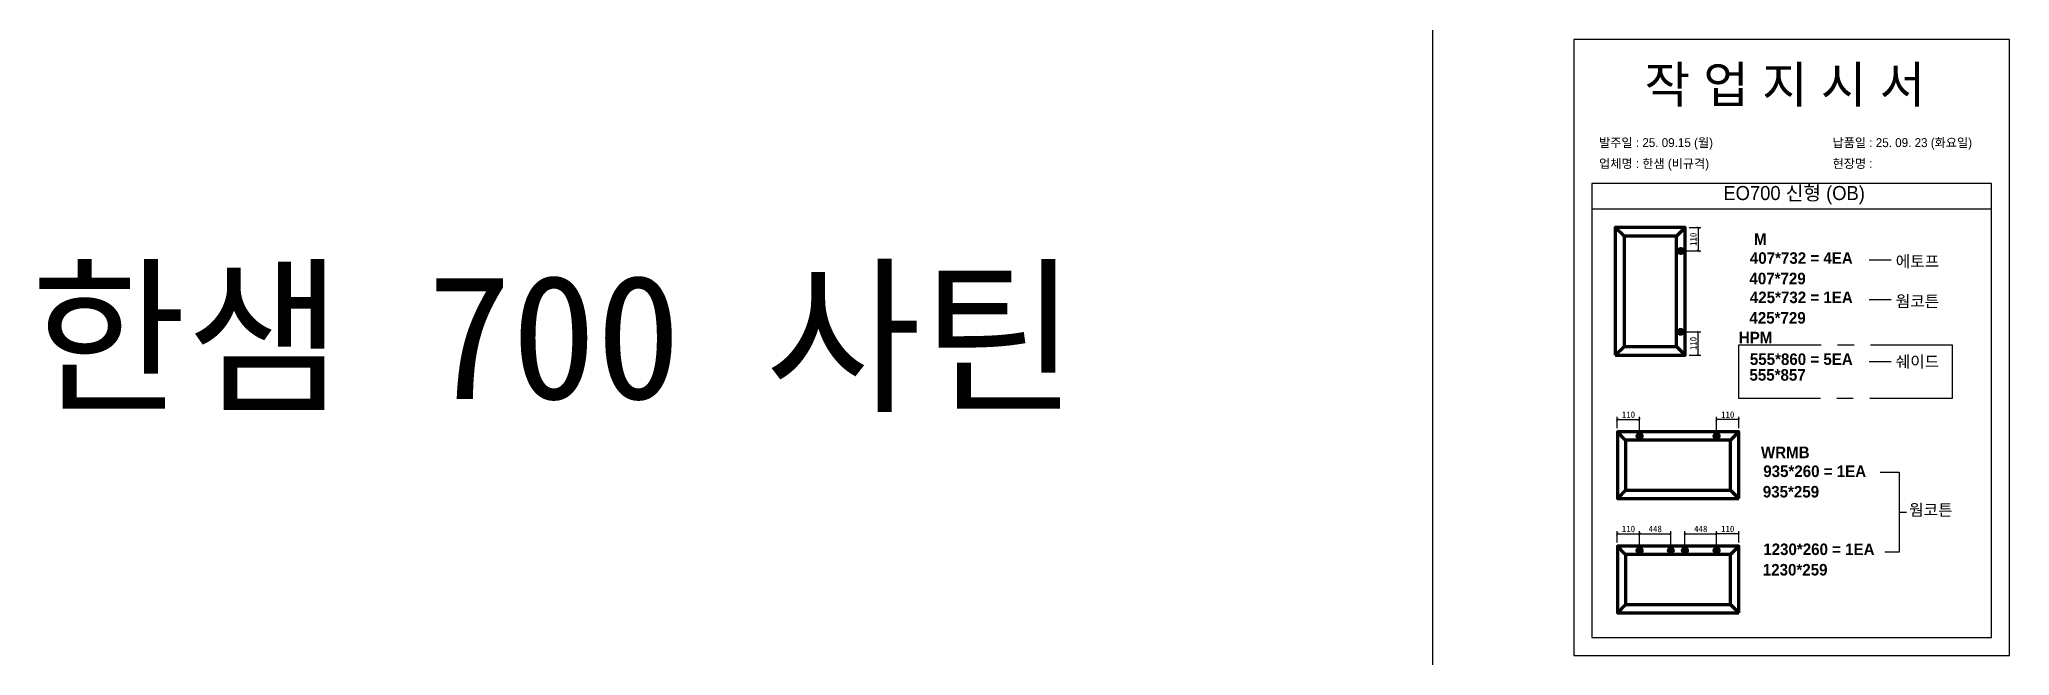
# Model space of a CAD drawing. Header units: millimetres. Extents: x -44117 to 256353, y -2095463 to 65325.
# Drawn here: x 104930 to 112524, y -313334 to -310958 of the extents above; entities that cross this region are included whole.
import ezdxf

# ---------------------------------------------------------------- set-up
doc = ezdxf.new("R2010")
doc.units = ezdxf.units.MM
doc.header["$LTSCALE"] = 10
doc.linetypes.add('CENTER', pattern=[50.8, 31.75, -6.35, 6.35, -6.35])
doc.layers.add('cen', color=1, linetype='CENTER')
doc.layers.add('Layer1', color=7, linetype='Continuous', lineweight=70)
doc.styles.add('MtX_Gulim', font='')
doc.styles.get('MtX_Gulim').set_extended_font_data('Gulim', bold=True)
doc.dimstyles.new('ISO-25', dxfattribs={"dimtxt": 2.5, "dimasz": 2.5, "dimexe": 1, "dimexo": 1, "dimtad": 1, "dimtxsty": 'Standard', "dimblk": 'ARCHTICK', "dimcen": 2.5, "dimadec": 0, "dimazin": 0, "dimtfac": 1, "dimtmove": 0, "dimatfit": 3, "dimfxl": 0, "dimarcsym": 0})

msp = doc.modelspace()

# ---------------------------------------------------------------- texts
at = {"linetype": 'Continuous', "style": 'MtX_Gulim'}
for s, height, p in [('M', 44.50828, (111539.01951, -311750.44783)), ('407*732 = 4EA', 44.508282, (111523.21588, -311823.17517)), ('에토프', 44.508282, (112085.5285, -311836.09198)), ('425*732 = 1EA', 44.508282, (111523.21588, -311974.69567)), ('웜코튼', 44.508282, (112085.5285, -311989.74085)), ('555*860 = 5EA', 44.508282, (111523.21588, -312213.18036)), ('쉐이드', 44.508282, (112085.5285, -312222.8306)), ('WRMB', 44.508282, (111565.93062, -312572.55196)), ('935*260 = 1EA', 44.508282, (111574.83142, -312645.27931)), ('웜코튼', 44.508282, (112137.14404, -312794.32599)), ('1230*260 = 1EA', 44.508282, (111574.83142, -312946.08087))]:
    msp.add_text(s, height=height, dxfattribs=at).set_placement(p)
at = {"color": 242, "linetype": 'Continuous', "true_color": 0xcd2027, "style": 'MtX_Gulim'}
for s, p in [('407*729', (111521.559, -311902.05642)), ('425*729', (111521.559, -312053.57691)), ('HPM', (111480.6048, -312129.78058)), ('555*857', (111521.559, -312273.8264)), ('935*259', (111573.17455, -312724.16055)), ('1230*259', (111573.17455, -313024.96212))]:
    msp.add_text(s, height=44.508282, dxfattribs=at).set_placement(p)
at = {"attachment_point": 1}
for s, width, gutter_width, heights, insert, char_height in [('{\\fGulim|b0|i0|c129|p50;작 업 지 시 서}', 3307.3198183, 12.5, [-155.84554], (111117.24655, -311061.96888), 140), ('{\\fGulim|b0|i0|c129|p50;발주일 : 25. 09.15 (월)}', 3307.3198183, 12.5, [34.50412], (110942.03719, -311338.6893), 34.3), ('{\\fGulim|b0|i0|c129|p50;납품일 : 25. 09. 23 (화요일)}', 3307.3198183, 12.5, [37.67976], (111842.01518, -311338.6893), 34.3), ('{\\fGulim|b0|i0|c129|p50;업체명 : 한샘 (비규격)}', 3307.3198183, 12.5, [36.11279], (110942.03719, -311419.34548), 34.3), ('{\\fGulim|b0|i0|c129|p50;현장명 : }', 3307.3198183, 12.5, [-38.2735], (111842.01518, -311419.34548), 34.3), ('{\\fGulim|b0|i0|c129|p50;EO700 신형 (OB)}', 5224.9748335, 19.74777, [57.05176], (111420.98861, -311523.11044), 54.1878762), ('{\\f굴림|b0|i0|c129|p50;한샘} 700 {\\f굴림|b0|i0|c129|p50;사틴}', 5072.1082947, 2395.6482, [-533.35869], (104895.62473, -311864.89581), 479.1296392)]:
    msp.add_mtext_dynamic_manual_height_columns(s, width=width, gutter_width=gutter_width, heights=heights, dxfattribs=dict(at, insert=insert, char_height=char_height))

# ---------------------------------------------------------------- blocks, each defined once
blk = doc.blocks.new('_ArchTick')
at = {"color": 0, "linetype": 'ByBlock', "const_width": 0.15}
blk.add_lwpolyline([(-0.5, -0.5), (0.5, 0.5)], dxfattribs=at)
blk = doc.blocks.new('*D3324')
at = {"color": 0, "lineweight": -2}
for p, q in [((111288.7, -311683.5), (111333.9, -311683.5)), ((111323.9, -311683.5), (111323.9, -311773.6)), ((111271.5, -311773.6), (111333.9, -311773.6))]:
    blk.add_line(p, q, dxfattribs=at)
at = {"layer": 'Defpoints', "color": 0}
for p in [(111273.7, -311683.5), (111256.5, -311773.6), (111323.9, -311773.6)]:
    blk.add_point(p, dxfattribs=at)
at = {"color": 0, "lineweight": -2, "xscale": 10, "yscale": 10, "zscale": 10}
for p, rotation in [((111323.9, -311683.5), 90), ((111323.9, -311773.6), 270)]:
    blk.add_blockref('_ArchTick', p, dxfattribs=dict(at, rotation=rotation))
at = {"color": 0, "insert": (111305.2, -311728.5), "char_height": 25, "attachment_point": 5, "rotation": 90}
blk.add_mtext('110', dxfattribs=at)
blk = doc.blocks.new('*D3325')
at = {"color": 0, "lineweight": -2}
for p, q in [((111271.5, -312085.2), (111333.9, -312085.2)), ((111323.9, -312175.3), (111323.9, -312085.2)), ((111288.7, -312175.3), (111333.9, -312175.3))]:
    blk.add_line(p, q, dxfattribs=at)
at = {"layer": 'Defpoints', "color": 0}
for p in [(111256.5, -312085.2), (111323.9, -312085.2), (111273.7, -312175.3)]:
    blk.add_point(p, dxfattribs=at)
at = {"color": 0, "lineweight": -2, "xscale": 10, "yscale": 10, "zscale": 10}
for p, rotation in [((111323.9, -312085.2), 90), ((111323.9, -312175.3), 270)]:
    blk.add_blockref('_ArchTick', p, dxfattribs=dict(at, rotation=rotation))
at = {"color": 0, "insert": (111305.2, -312130.2), "char_height": 25, "attachment_point": 5, "rotation": 90}
blk.add_mtext('110', dxfattribs=at)
blk = doc.blocks.new('*D3326')
at = {"color": 0, "lineweight": -2}
for p, q in [((111012.3, -312456.5), (111012.3, -312413.6)), ((111012.3, -312423.6), (111098.2, -312423.6)), ((111098.2, -312472.9), (111098.2, -312413.6))]:
    blk.add_line(p, q, dxfattribs=at)
at = {"layer": 'Defpoints', "color": 0}
for p in [(111098.2, -312423.6), (111012.3, -312471.5), (111098.2, -312487.9)]:
    blk.add_point(p, dxfattribs=at)
at = {"color": 0, "lineweight": -2, "xscale": 10, "yscale": 10, "zscale": 10, "rotation": 180}
blk.add_blockref('_ArchTick', (111012.3, -312423.6), dxfattribs=at)
at = {"color": 0, "lineweight": -2, "xscale": 10, "yscale": 10, "zscale": 10}
blk.add_blockref('_ArchTick', (111098.2, -312423.6), dxfattribs=at)
at = {"color": 0, "insert": (111055.3, -312404.9), "char_height": 25, "attachment_point": 5}
blk.add_mtext('110', dxfattribs=at)
blk = doc.blocks.new('*D3327')
at = {"color": 0, "lineweight": -2}
for p, q in [((111395, -312472.9), (111395, -312413.6)), ((111480.9, -312423.6), (111395, -312423.6)), ((111480.9, -312456.5), (111480.9, -312413.6))]:
    blk.add_line(p, q, dxfattribs=at)
at = {"layer": 'Defpoints', "color": 0}
for p in [(111395, -312423.6), (111395, -312487.9), (111480.9, -312471.5)]:
    blk.add_point(p, dxfattribs=at)
at = {"color": 0, "lineweight": -2, "xscale": 10, "yscale": 10, "zscale": 10, "rotation": 180}
blk.add_blockref('_ArchTick', (111395, -312423.6), dxfattribs=at)
at = {"color": 0, "lineweight": -2, "xscale": 10, "yscale": 10, "zscale": 10}
blk.add_blockref('_ArchTick', (111480.9, -312423.6), dxfattribs=at)
at = {"color": 0, "insert": (111437.9, -312404.9), "char_height": 25, "attachment_point": 5}
blk.add_mtext('110', dxfattribs=at)
blk = doc.blocks.new('*D3329')
at = {"color": 0, "lineweight": -2}
for p, q in [((111012.3, -312897.1), (111012.3, -312854.2)), ((111012.3, -312864.2), (111098.2, -312864.2)), ((111098.2, -312913.5), (111098.2, -312854.2))]:
    blk.add_line(p, q, dxfattribs=at)
at = {"layer": 'Defpoints', "color": 0}
for p in [(111098.2, -312864.2), (111012.3, -312912.1), (111098.2, -312928.5)]:
    blk.add_point(p, dxfattribs=at)
at = {"color": 0, "lineweight": -2, "xscale": 10, "yscale": 10, "zscale": 10, "rotation": 180}
blk.add_blockref('_ArchTick', (111012.3, -312864.2), dxfattribs=at)
at = {"color": 0, "lineweight": -2, "xscale": 10, "yscale": 10, "zscale": 10}
blk.add_blockref('_ArchTick', (111098.2, -312864.2), dxfattribs=at)
at = {"color": 0, "insert": (111055.3, -312845.5), "char_height": 25, "attachment_point": 5}
blk.add_mtext('110', dxfattribs=at)
blk = doc.blocks.new('*D3330')
at = {"color": 0, "lineweight": -2}
for p, q in [((111395, -312913.5), (111395, -312854.2)), ((111480.9, -312864.2), (111395, -312864.2)), ((111480.9, -312897.1), (111480.9, -312854.2))]:
    blk.add_line(p, q, dxfattribs=at)
at = {"layer": 'Defpoints', "color": 0}
for p in [(111395, -312864.2), (111395, -312928.5), (111480.9, -312912.1)]:
    blk.add_point(p, dxfattribs=at)
at = {"color": 0, "lineweight": -2, "xscale": 10, "yscale": 10, "zscale": 10, "rotation": 180}
blk.add_blockref('_ArchTick', (111395, -312864.2), dxfattribs=at)
at = {"color": 0, "lineweight": -2, "xscale": 10, "yscale": 10, "zscale": 10}
blk.add_blockref('_ArchTick', (111480.9, -312864.2), dxfattribs=at)
at = {"color": 0, "insert": (111437.9, -312845.5), "char_height": 25, "attachment_point": 5}
blk.add_mtext('110', dxfattribs=at)
blk = doc.blocks.new('*D3331')
at = {"color": 0, "lineweight": -2}
for p, q in [((111098.2, -312913.5), (111098.2, -312854.2)), ((111098.2, -312864.2), (111218.6, -312864.2)), ((111218.6, -312913.5), (111218.6, -312854.2))]:
    blk.add_line(p, q, dxfattribs=at)
at = {"layer": 'Defpoints', "color": 0}
for p in [(111218.6, -312864.2), (111098.2, -312928.5), (111218.6, -312928.5)]:
    blk.add_point(p, dxfattribs=at)
at = {"color": 0, "lineweight": -2, "xscale": 10, "yscale": 10, "zscale": 10, "rotation": 180}
blk.add_blockref('_ArchTick', (111098.2, -312864.2), dxfattribs=at)
at = {"color": 0, "lineweight": -2, "xscale": 10, "yscale": 10, "zscale": 10}
blk.add_blockref('_ArchTick', (111218.6, -312864.2), dxfattribs=at)
at = {"color": 0, "insert": (111158.4, -312845.5), "char_height": 25, "attachment_point": 5}
blk.add_mtext('448', dxfattribs=at)
blk = doc.blocks.new('*D3332')
at = {"color": 0, "lineweight": -2}
for p, q in [((111272.7, -312913.5), (111272.7, -312854.2)), ((111272.7, -312864.2), (111395, -312864.2)), ((111395, -312913.5), (111395, -312854.2))]:
    blk.add_line(p, q, dxfattribs=at)
at = {"layer": 'Defpoints', "color": 0}
for p in [(111395, -312864.2), (111272.7, -312928.5), (111395, -312928.5)]:
    blk.add_point(p, dxfattribs=at)
at = {"color": 0, "lineweight": -2, "xscale": 10, "yscale": 10, "zscale": 10, "rotation": 180}
blk.add_blockref('_ArchTick', (111272.7, -312864.2), dxfattribs=at)
at = {"color": 0, "lineweight": -2, "xscale": 10, "yscale": 10, "zscale": 10}
blk.add_blockref('_ArchTick', (111395, -312864.2), dxfattribs=at)
at = {"color": 0, "insert": (111333.9, -312845.5), "char_height": 25, "attachment_point": 5}
blk.add_mtext('448', dxfattribs=at)

# ---------------------------------------------------------------- dimensions: what is measured, and where the dimension line sits
for base, p1, p2, angle, picture, middle in [((111323.94358, -311773.61699), (111273.71068, -311683.4823), (111256.52243, -311773.61699), 90, '*D3324', (111305.19358, -311728.54964)), ((111323.94358, -312085.1534), (111273.71068, -312175.28809), (111256.52243, -312085.1534), 270, '*D3325', (111305.19358, -312130.22074)), ((111098.20233, -312423.6354), (111012.33209, -312471.49169), (111098.20233, -312487.86673), 180, '*D3326', (111055.26721, -312404.8854)), ((111098.20233, -312864.24614), (111012.33209, -312912.10244), (111098.20233, -312928.47748), 180, '*D3329', (111055.26721, -312845.49614))]:
    dim = msp.add_linear_dim(base=base, p1=p1, p2=p2, angle=angle, text='110', dimstyle='ISO-25', override={"dimscale": 10, "dimasz": 1, "dimexo": 1.5, "dimtxsty": 'Standard'})
    dim.commit()
    dim.dimension.update_dxf_attribs({"geometry": picture, "text_midpoint": middle})
for base, p1, p2, text, picture, middle in [((111394.99936, -312423.6354), (111480.86961, -312471.49169), (111394.99936, -312487.86673), '110', '*D3327', (111437.93449, -312404.8854)), ((111218.57291, -312864.24614), (111098.20233, -312928.47748), (111218.57291, -312928.47748), '448', '*D3331', (111158.38762, -312845.49614)), ((111394.99936, -312864.24614), (111272.70318, -312928.47748), (111394.99936, -312928.47748), '448', '*D3332', (111333.85127, -312845.49614)), ((111394.99936, -312864.24614), (111480.86961, -312912.10244), (111394.99936, -312928.47748), '110', '*D3330', (111437.93449, -312845.49614))]:
    dim = msp.add_linear_dim(base=base, p1=p1, p2=p2, text=text, dimstyle='ISO-25', override={"dimscale": 10, "dimasz": 1, "dimexo": 1.5, "dimtxsty": 'Standard'})
    dim.commit()
    dim.dimension.update_dxf_attribs({"geometry": picture, "text_midpoint": middle})

# ---------------------------------------------------------------- linework, layer by layer
for p, q in [((112454.43994, -311512.97609), (110914.43994, -311512.97609)), ((112454.43994, -311612.97609), (110914.43994, -311612.97609)), ((111983.59409, -311807.51731), (112068.21888, -311807.51731)), ((111983.59409, -311961.16619), (112068.21888, -311961.16619)), ((111983.59409, -312199.78122), (112068.21888, -312199.78122)), ((112099.25291, -312780.91468), (112127.49719, -312780.91468))]:
    msp.add_line(p, q)
at = {"color": 1}
for p in [(110300.49669, 21924.9366), (110300.49669, 14161.07811), (110300.49669, 18584.38997), (110300.49669, 10820.53148), (110300.49669, 18627.87121), (110300.49669, 10864.01272), (110300.49669, 15287.32457), (110300.49669, 7523.46608), (110300.49669, 3746.75115), (110300.49669, 21924.9366), (110300.49669, 14161.07811), (110300.49669, 18584.38997), (110300.49669, 10820.53148), (110300.49669, 18627.87121), (110300.49669, 10864.01272), (110300.49669, 15287.32457), (110300.49669, 7523.46608), (110300.49669, 3746.75115), (110300.49669, 21924.9366), (110300.49669, 14161.07811), (110300.49669, 18584.38997), (110300.49669, 10820.53148), (110300.49669, 18627.87121), (110300.49669, 10864.01272), (110300.49669, 15287.32457), (110300.49669, 7523.46608), (110300.49669, 3746.75115), (110300.49669, 21924.9366), (110300.49669, 14161.07811), (110300.49669, 18584.38997), (110300.49669, 10820.53148), (110300.49669, 18627.87121), (110300.49669, 10864.01272), (110300.49669, 15287.32457), (110300.49669, 7523.46608), (110300.49669, 3746.75115), (110300.49669, 21924.9366), (110300.49669, 14161.07811), (110300.49669, 18584.38997), (110300.49669, 10820.53148), (110300.49669, 18627.87121), (110300.49669, 10864.01272), (110300.49669, 15287.32457), (110300.49669, 7523.46608), (110300.49669, 3746.75115), (110300.49669, 21924.9366), (110300.49669, 14161.07811), (110300.49669, 18584.38997), (110300.49669, 10820.53148), (110300.49669, 18627.87121), (110300.49669, 10864.01272), (110300.49669, 15287.32457), (110300.49669, 7523.46608), (110300.49669, 3746.75115), (110300.49669, 21924.9366), (110300.49669, 14161.07811), (110300.49669, 18584.38997), (110300.49669, 10820.53148), (110300.49669, 18627.87121), (110300.49669, 10864.01272), (110300.49669, 15287.32457), (110300.49669, 7523.46608), (110300.49669, 3746.75115), (110300.49669, 21924.9366), (110300.49669, 14161.07811), (110300.49669, 18584.38997), (110300.49669, 10820.53148), (110300.49669, 18627.87121), (110300.49669, 10864.01272), (110300.49669, 15287.32457), (110300.49669, 7523.46608), (110300.49669, 3746.75115), (110300.49669, 21924.9366), (110300.49669, 14161.07811), (110300.49669, 18584.38997), (110300.49669, 10820.53148), (110300.49669, 18627.87121), (110300.49669, 10864.01272), (110300.49669, 15287.32457), (110300.49669, 7523.46608), (110300.49669, 3746.75115), (110300.49669, 21924.9366), (110300.49669, 14161.07811), (110300.49669, 18584.38997), (110300.49669, 10820.53148), (110300.49669, 18627.87121), (110300.49669, 10864.01272), (110300.49669, 15287.32457), (110300.49669, 7523.46608), (110300.49669, 3746.75115), (110300.49669, 12702.87182), (110300.49669, 4939.01333), (110300.49669, 9362.32519), (110300.49669, 1598.4667), (110300.49669, 9405.80642), (110300.49669, 1641.94794), (110300.49669, 6065.25979), (110300.49669, -1698.5987), (110300.49669, -5475.31363), (110300.49669, 12702.87182), (110300.49669, 4939.01333), (110300.49669, 9362.32519), (110300.49669, 1598.4667), (110300.49669, 9405.80642), (110300.49669, 1641.94794), (110300.49669, 6065.25979), (110300.49669, -1698.5987), (110300.49669, -5475.31363), (110300.49669, 12702.87182), (110300.49669, 4939.01333), (110300.49669, 9362.32519), (110300.49669, 1598.4667), (110300.49669, 9405.80642), (110300.49669, 1641.94794), (110300.49669, 6065.25979), (110300.49669, -1698.5987), (110300.49669, -5475.31363), (110300.49669, 12702.87182), (110300.49669, 4939.01333), (110300.49669, 9362.32519), (110300.49669, 1598.4667), (110300.49669, 9405.80642), (110300.49669, 1641.94794), (110300.49669, 6065.25979), (110300.49669, -1698.5987), (110300.49669, -5475.31363), (110300.49669, 12702.87182), (110300.49669, 4939.01333), (110300.49669, 9362.32519), (110300.49669, 1598.4667), (110300.49669, 9405.80642), (110300.49669, 1641.94794), (110300.49669, 6065.25979), (110300.49669, -1698.5987), (110300.49669, -5475.31363)]:
    msp.add_xline(p, (0, 1), dxfattribs=at)
msp.add_lwpolyline([(110844.43994, -313333.80637), (112524.43994, -313333.80637), (112524.43994, -310957.80637), (110844.43994, -310957.80637)], close=True)
for points in [[(110914.43994, -311512.97609), (110914.43994, -313263.80637), (112454.43994, -313263.80637), (112454.43994, -311512.97609)], [(112025.81779, -312626.27725), (112099.25291, -312626.27725), (112099.25291, -312935.5521), (112043.02174, -312935.5521)]]:
    msp.add_lwpolyline(points)
at = {"layer": 'cen'}
msp.add_lwpolyline([(111480.4559, -312134.94295), (112302.92929, -312134.94295), (112302.92929, -312342.13238), (111480.4559, -312342.13238)], close=True, dxfattribs=at)
at = {"layer": 'Layer1'}
for p, q in [((111038.12122, -311717.13794), (111004.46558, -311683.4823)), ((111240.05504, -311717.13794), (111273.71068, -311683.4823)), ((111256.52243, -311759.62764), (111256.52243, -311787.60633)), ((111256.52243, -312099.14274), (111256.52243, -312071.16405)), ((111004.46558, -312175.28809), (111038.12122, -312141.63245)), ((111273.71068, -312175.28809), (111240.05504, -312141.63245)), ((111240.05504, -312141.63245), (111273.71068, -312175.28809)), ((111044.39541, -312503.55502), (111012.33209, -312471.49169)), ((111084.87485, -312487.86673), (111111.52981, -312487.86673)), ((111408.32684, -312487.86673), (111381.67188, -312487.86673)), ((111480.86961, -312471.49169), (111448.80628, -312503.55502)), ((111448.80628, -312503.55502), (111480.86961, -312471.49169)), ((111044.39541, -312695.93496), (111012.33209, -312727.99829)), ((111480.86961, -312727.99829), (111448.80628, -312695.93496)), ((111044.39541, -312944.16576), (111012.33209, -312912.10244)), ((111084.87485, -312928.47748), (111111.52981, -312928.47748)), ((111205.24543, -312928.47748), (111231.90039, -312928.47748)), ((111259.3757, -312928.47748), (111286.03066, -312928.47748)), ((111408.32684, -312928.47748), (111381.67188, -312928.47748)), ((111480.86961, -312912.10244), (111448.80628, -312944.16576)), ((111448.80628, -312944.16576), (111480.86961, -312912.10244)), ((111044.39541, -313136.54571), (111012.33209, -313168.60903)), ((111480.86961, -313168.60903), (111448.80628, -313136.54571))]:
    msp.add_line(p, q, dxfattribs=at)
for points in [[(111004.46558, -312175.28809), (111273.71068, -312175.28809), (111273.71068, -311683.4823), (111004.46558, -311683.4823)], [(111038.12122, -312141.63245), (111240.05504, -312141.63245), (111240.05504, -311717.13794), (111038.12122, -311717.13794)], [(111270.51177, -311773.61699), (111242.53308, -311773.61699)], [(111270.51177, -312085.1534), (111242.53308, -312085.1534)], [(111480.86961, -312727.99829), (111480.86961, -312471.49169), (111012.33209, -312471.49169), (111012.33209, -312727.99829)], [(111448.80628, -312695.93496), (111448.80628, -312503.55502), (111044.39541, -312503.55502), (111044.39541, -312695.93496)], [(111098.20233, -312474.53925), (111098.20233, -312501.19421)], [(111394.99936, -312474.53925), (111394.99936, -312501.19421)], [(111480.86961, -313168.60903), (111480.86961, -312912.10244), (111012.33209, -312912.10244), (111012.33209, -313168.60903)], [(111448.80628, -313136.54571), (111448.80628, -312944.16576), (111044.39541, -312944.16576), (111044.39541, -313136.54571)], [(111098.20233, -312915.14999), (111098.20233, -312941.80496)], [(111218.57291, -312915.14999), (111218.57291, -312941.80496)], [(111272.70318, -312915.14999), (111272.70318, -312941.80496)], [(111394.99936, -312915.14999), (111394.99936, -312941.80496)]]:
    msp.add_lwpolyline(points, close=True, dxfattribs=at)
for centre, radius in [((111256.52243, -311773.61699), 9.32623), ((111256.52243, -312085.1534), 9.32623), ((111098.20233, -312487.86673), 8.88499), ((111394.99936, -312487.86673), 8.88499), ((111098.20233, -312928.47748), 8.88499), ((111218.57291, -312928.47748), 8.88499), ((111272.70318, -312928.47748), 8.88499), ((111394.99936, -312928.47748), 8.88499)]:
    msp.add_circle(centre, radius, dxfattribs=at)

msp.set_redraw_order([(e.dxf.handle, doc.entitydb.next_handle()) for e in msp.query("TEXT MTEXT ATTDEF DIMENSION ARC_DIMENSION")])  # texts and dimensions are drawn at this point

doc.saveas('drawing.dxf')
